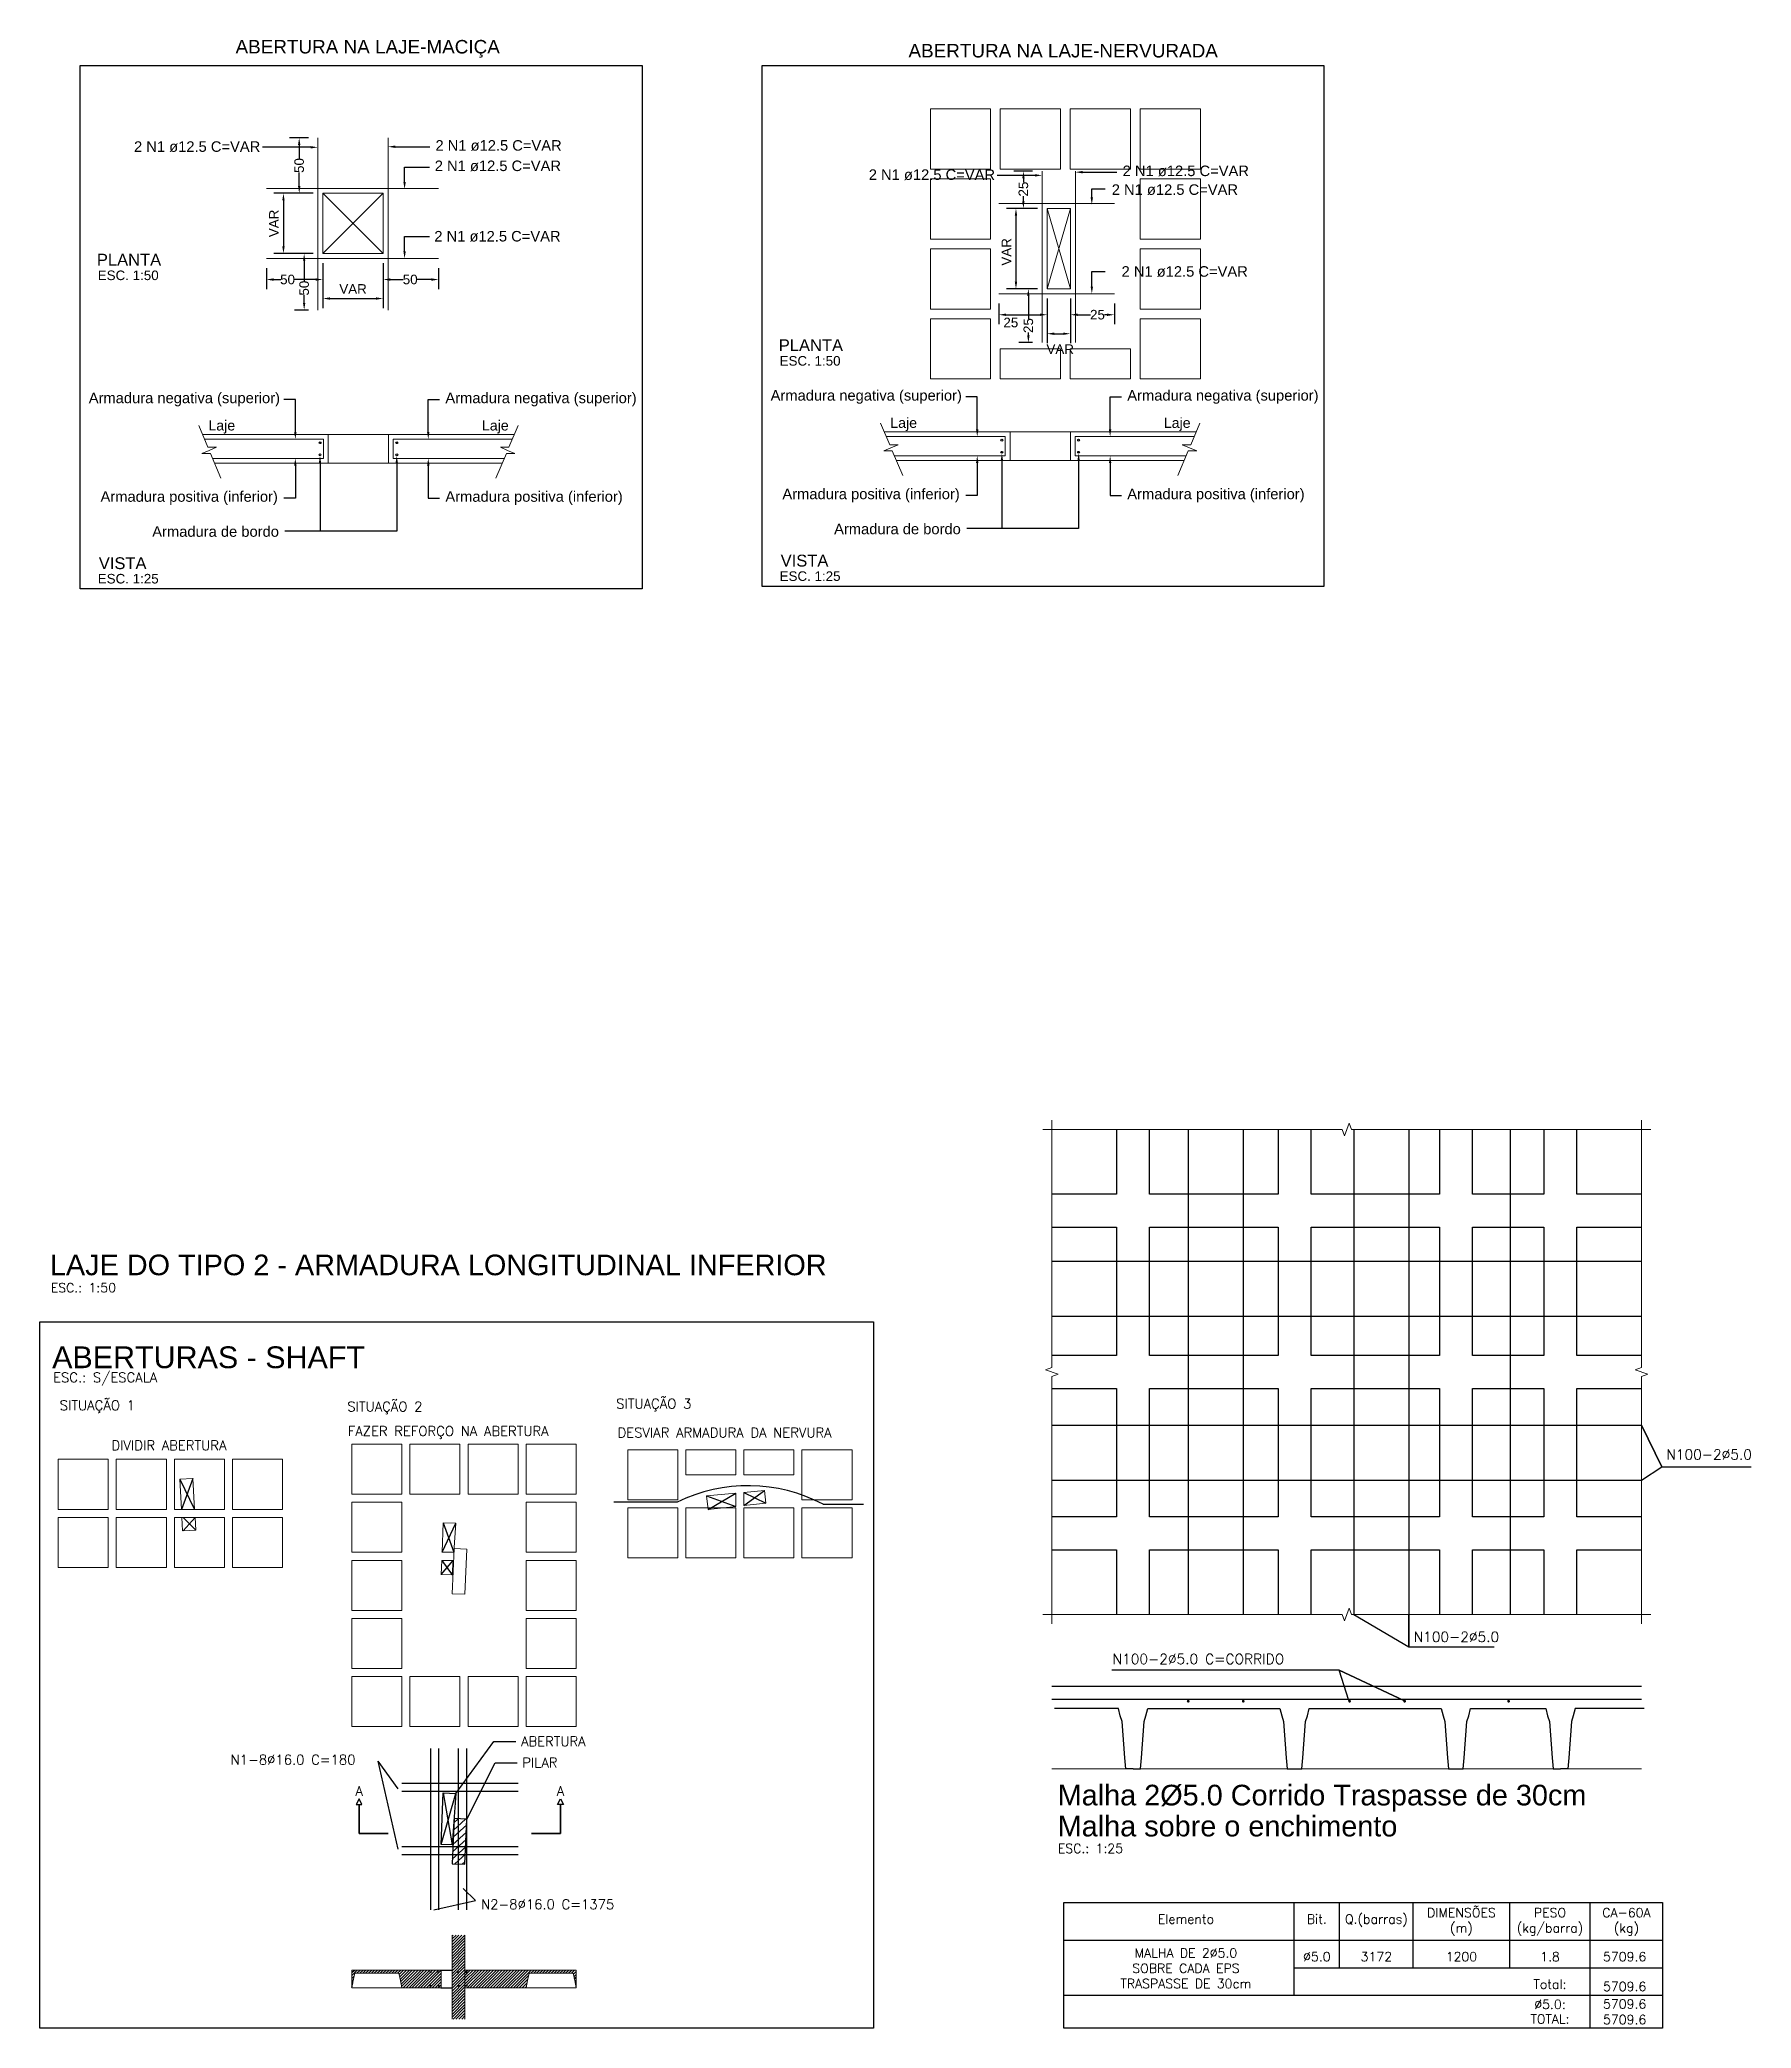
# Model space of a CAD drawing. Header units: millimetres. Extents: x 177 to 332, y -104 to 116.
# Drawn here: x 294.21 to 331.54, y 69.95 to 113.31 of the extents above; entities that cross this region are included whole.
import ezdxf
from ezdxf.enums import TextEntityAlignment as Align

# ---------------------------------------------------------------- set-up
doc = ezdxf.new("R2010")
doc.units = ezdxf.units.MM
doc.linetypes.add('DASHED2', pattern=[9.525, 6.35, -3.175])
for name, color, linetype in [('A-AUX-FC', 8, 'Continuous'), ('A-AUX-FT', 6, 'Continuous'), ('A-LN-FT', 2, 'Continuous'), ('A-PRO-01', 8, 'DASHED2'), ('A-TXT-FC', 4, 'Continuous'), ('A-TXT-FT', 3, 'Continuous'), ('A-TXT-TI', 7, 'Continuous'), ('Cotas', 9, 'Continuous'), ('eps', 8, 'Continuous'), ('HACHURA', 8, 'Continuous'), ('TABFER', 3, 'Continuous'), ('TABFER_QUADRO', 1, 'Continuous')]:
    doc.layers.add(name, color=color, linetype=linetype)
for name, color, linetype, lineweight in [('ARR_LONG_INF', 6, 'Continuous', 15), ('Descrição da armadura', 3, 'Continuous', 5), ('DT-Barras na forma', 2, 'Continuous', 30), ('DT-Forma', 4, 'Continuous', 5), ('DT-Indicações', 2, 'Continuous', 30), ('FO-Elementos em vista', 7, 'Continuous', 9), ('FO-Indicações', 7, 'Continuous', 9), ('LJ_NERV_RETI', 8, 'Continuous', 9), ('OT_SEC_LAJE', 2, 'Continuous', 20), ('PILAR_BETAO', 8, 'Continuous', 0), ('PILAR_EIXOS', 1, 'Continuous', 0), ('Textos', 3, 'Continuous', 9)]:
    doc.layers.add(name, color=color, linetype=linetype, lineweight=lineweight)
doc.styles.add('Arial', font='arial.ttf', dxfattribs={"height": 15})
doc.styles.add('TXT-TB-125', font='romans.shx', dxfattribs={"height": 5})
doc.styles.add('TXT-TB-150', font='romans.shx', dxfattribs={"height": 10})
doc.styles.add('TXT-TB-175', font='romans.shx', dxfattribs={"height": 15})
doc.styles.add('TXT-TI-125', font='arial.ttf', dxfattribs={"height": 11.25})
doc.styles.add('TXT-TI-150', font='arial.ttf', dxfattribs={"height": 22.5})
doc.styles.add('TXT-TI-175', font='arial.ttf', dxfattribs={"height": 33.75})
pattern_1 = [(45, (-767.575288, 443.38043), (-0.0316105015, 0.0316105015), [])]

msp = doc.modelspace()

# ---------------------------------------------------------------- texts
at = {"layer": 'A-TXT-FC'}
for s, height, style, p in [('ESC.: 1:50', 0.2, 'TXT-TB-150', (294.45081, 85.99975)), ('ESC.: S/ESCALA', 0.2112, 'TXT-TB-175', (294.50107, 84.03786)), ('ESC.: 1:25', 0.200004, 'TXT-TB-125', (316.41404, 73.77318))]:
    msp.add_text(s, height=height, dxfattribs=dict(at, style=style)).set_placement(p)
at = {"layer": 'A-TXT-FT', "char_height": 0.2112, "attachment_point": 1, "style": 'TXT-TB-175'}
for s, width, insert in [('SITUAÇÃO 1', 3.0915851, (294.64639, 83.64111)), ('SITUAÇÃO 3', 3.0915851, (306.78256, 83.67644)), ('SITUAÇÃO 2', 3.0915851, (300.91774, 83.61471)), ('FAZER REFORÇO NA ABERTURA', 5.8439345, (300.92864, 83.07918)), ('DESVIAR ARMADURA DA NERVURA', 5.8430412, (306.81176, 83.04761)), ('DIVIDIR ABERTURA', 3.0915851, (295.77467, 82.76818)), ('N1-8Ø16.0 C=180', 3.0915851, (298.37247, 75.91382)), ('ABERTURA', 3.0915851, (304.70491, 76.31461)), ('PILAR', 3.0915851, (304.73218, 75.85143))]:
    msp.add_mtext_dynamic_manual_height_columns(s, width=width, gutter_width=1.056, heights=[0], dxfattribs=dict(at, insert=insert))
at = {"layer": 'A-TXT-FT', "char_height": 0.2112, "style": 'TXT-TB-175'}
for s, insert, width, attachment_point in [('A', (301.17334, 75.12519), 0.1497791, 5), ('A', (305.56859, 75.12519), 0.1497791, 5), ('N2-8Ø16.0 C=1375', (303.83437, 72.75973), 3.0915851, 1)]:
    msp.add_mtext(s, dxfattribs=dict(at, insert=insert, width=width, attachment_point=attachment_point))
at = {"layer": 'A-TXT-TI'}
for s, height, style, p in [('LAJE DO TIPO 2 - ARMADURA LONGITUDINAL INFERIOR', 0.45, 'TXT-TI-150', (294.43202, 86.37253)), ('ABERTURAS - SHAFT', 0.4752, 'TXT-TI-175', (294.48122, 84.34552)), ('Malha 2%%C5.0 Corrido Traspasse de 30cm', 0.450009, 'TXT-TI-125', (316.41102, 74.81113)), ('Malha sobre o enchimento', 0.450009, 'TXT-TI-125', (316.41102, 74.13493))]:
    msp.add_text(s, height=height, dxfattribs=dict(at, style=style)).set_placement(p)
at = {"layer": 'Cotas', "style": 'Arial'}
for s, p in [('50', (299.97156, 110.40989)), ('25', (315.76581, 109.89588)), ('VAR', (299.42121, 109.00993)), ('VAR', (315.39654, 108.38864)), ('50', (300.07974, 107.73546)), ('25', (315.87399, 106.91957))]:
    msp.add_text(s, height=0.208703, rotation=90, dxfattribs=at).set_placement(p)
for s, p in [('50', (299.45283, 107.98282)), ('VAR', (300.7437, 107.77601)), ('50', (302.12726, 107.98282)), ('25', (315.22682, 107.04481)), ('25', (317.11602, 107.21498)), ('VAR', (316.16583, 106.46269))]:
    msp.add_text(s, height=0.208703, dxfattribs=at).set_placement(p)
at = {"layer": 'Descrição da armadura', "char_height": 0.2295737, "width": 5.2584966, "attachment_point": 8, "line_spacing_factor": 0.9, "style": 'Arial'}
for insert in [(297.64321, 110.86411), (304.21697, 110.8893), (319.20509, 110.33443), (313.66752, 110.25202)]:
    msp.add_mtext('2 N1 ø12.5 C=VAR', dxfattribs=dict(at, insert=insert))
at = {"layer": 'Descrição da armadura', "char_height": 0.2295737, "width": 5.2584966, "attachment_point": 8, "rotation": 0.000842, "line_spacing_factor": 0.9, "style": 'Arial'}
for insert in [(304.20218, 110.44442), (318.96697, 109.92578), (304.19261, 108.9087), (319.18073, 108.14086)]:
    msp.add_mtext('2 N1 ø12.5 C=VAR', dxfattribs=dict(at, insert=insert))
at = {"layer": 'PILAR_EIXOS', "color": 3, "style": 'TXT-TB-125'}
for s, p in [('N100-2%%C5.0', (329.68422, 82.28792)), ('N100-2%%C5.0', (324.1728, 78.31117)), ('N100-2%%C5.0 C=CORRIDO', (317.6079, 77.82825))]:
    msp.add_text(s, height=0.22, dxfattribs=at).set_placement(p, align=Align.BOTTOM_LEFT)
at = {"layer": 'TABFER', "style": 'TXT-TB-125'}
for p in [(328.30413, 71.41195), (328.30413, 70.76195), (328.30413, 70.38056), (328.30413, 70.04195)]:
    msp.add_text('5709.6', height=0.2, dxfattribs=at).set_placement(p)
at = {"layer": 'TABFER', "char_height": 0.2, "attachment_point": 2, "style": 'TXT-TB-125'}
for s, insert, width in [('Elemento', (319.20736, 72.43195), 1.6984407), ('Bit.', (322.06284, 72.43195), 0.5835626), ('Q.(barras)', (323.36127, 72.43195), 1.375916), ('DIMENSÕES  \\P(m)', (325.21572, 72.57195), 1.6984407), ('PESO\\P(kg/barra)', (327.14748, 72.57195), 1.6984407), ('CA-60A\\P(kg)', (328.81439, 72.57195), 1.6984407), ('MALHA DE 2%%C5.0 \\PSOBRE CADA EPS\\PTRASPASSE DE 30cm ', (319.20736, 71.6924), 3.9108011), ('%%C5.0', (322.06284, 71.61195), 0.7403331), ('3172', (323.36127, 71.61195), 1.2410531), ('1200', (325.21572, 71.61195), 1.6984407), ('1.8', (327.14748, 71.61195), 0.8165586), ('Total:', (327.14748, 71.01195), 0.8165586), ('TOTAL:', (327.14748, 70.25195), 0.8165586), ('%%C5.0:', (327.14748, 70.57195), 0.8165586)]:
    msp.add_mtext(s, dxfattribs=dict(at, insert=insert, width=width))
at = {"layer": 'Textos', "style": 'Arial'}
for s, insert, char_height, width, attachment_point, line_spacing_factor in [('ABERTURA NA LAJE-MACIÇA', (298.48051, 112.92426), 0.2946891, 8.054985, 7, 0.798), ('ABERTURA NA LAJE-NERVURADA', (313.15623, 112.92426), 0.2946891, 8.054985, 7, 0.798), ('PLANTA ', (295.45691, 108.38902), 0.257853, 3.0034367, 7, 0.798), ('ESC. 1:50', (295.47532, 108.07019), 0.208703, 2.6577859, 7, 0.798), ('PLANTA ', (310.328, 106.52411), 0.257853, 3.0034367, 7, 0.798), ('ESC. 1:50', (310.34642, 106.20529), 0.208703, 2.6577859, 7, 0.798), ('Armadura negativa (superior)', (295.27918, 105.46935), 0.2295737, 7.7751533, 4, 0.9), ('Armadura negativa (superior)', (303.05723, 105.46935), 0.2295737, 7.7751533, 4, 0.9), ('Armadura negativa (superior)', (310.15028, 105.52544), 0.2295737, 7.7751533, 4, 0.9), ('Armadura negativa (superior)', (317.92833, 105.52544), 0.2295737, 7.7751533, 4, 0.9), ('Laje', (297.88862, 104.72745), 0.221017, 1.1670766, 7, 0.798), ('Laje', (303.85402, 104.72745), 0.221017, 1.1670766, 7, 0.798), ('Laje', (312.75971, 104.78354), 0.221017, 1.1670766, 7, 0.798), ('Laje', (318.72512, 104.78354), 0.221017, 1.1670766, 7, 0.798), ('Armadura positiva (inferior)', (295.53602, 103.31963), 0.2295737, 7.7751533, 4, 0.9), ('Armadura positiva (inferior)', (303.05723, 103.31963), 0.2295737, 7.7751533, 4, 0.9), ('Armadura positiva (inferior)', (310.40712, 103.37573), 0.2295737, 7.7751533, 4, 0.9), ('Armadura positiva (inferior)', (317.92833, 103.37573), 0.2295737, 7.7751533, 4, 0.9), ('Armadura de bordo', (311.53476, 102.64496), 0.2295737, 5.5669067, 4, 0.9), ('Armadura de bordo', (296.66367, 102.58886), 0.2295737, 5.5669067, 4, 0.9), ('VISTA', (295.49792, 101.76738), 0.257853, 2.0824771, 7, 0.798), ('VISTA', (310.36902, 101.82348), 0.257853, 2.0824771, 7, 0.798), ('ESC. 1:25', (295.47532, 101.45441), 0.208703, 2.6577859, 7, 0.798), ('ESC. 1:25', (310.34642, 101.51051), 0.208703, 2.6577859, 7, 0.798)]:
    msp.add_mtext(s, dxfattribs=dict(at, insert=insert, char_height=char_height, width=width, attachment_point=attachment_point, line_spacing_factor=line_spacing_factor))

# ---------------------------------------------------------------- hatches: boundary and pattern name
h = msp.add_hatch(color=256)
h.dxf.hatch_style = 1
h.paths.add_polyline_path([(302.74303, 71.17378, 1), (302.7205, 71.17378, 1)])
h = msp.add_hatch(color=256)
h.dxf.hatch_style = 1
h.paths.add_polyline_path([(302.91903, 71.17378, 1), (302.8965, 71.17378, 1)])
h = msp.add_hatch(color=256)
h.dxf.hatch_style = 1
h.paths.add_polyline_path([(303.35045, 71.17378, 1), (303.32792, 71.17378, 1)])
h = msp.add_hatch(color=256)
h.dxf.hatch_style = 1
h.paths.add_polyline_path([(303.52645, 71.17378, 1), (303.50392, 71.17378, 1)])
h = msp.add_hatch(color=256)
h.dxf.hatch_style = 1
h.paths.add_polyline_path([(302.74303, 70.8795, 1), (302.7205, 70.8795, 1)])
h = msp.add_hatch(color=256)
h.dxf.hatch_style = 1
h.paths.add_polyline_path([(302.91903, 70.8795, 1), (302.8965, 70.8795, 1)])
h = msp.add_hatch(color=256)
h.dxf.hatch_style = 1
h.paths.add_polyline_path([(303.35045, 70.8795, 1), (303.32792, 70.8795, 1)])
h = msp.add_hatch(color=256)
h.dxf.hatch_style = 1
h.paths.add_polyline_path([(303.52645, 70.8795, 1), (303.50392, 70.8795, 1)])
at = {"layer": 'HACHURA'}
h = msp.add_hatch(dxfattribs=at)
h.set_pattern_fill('ANSI31', color=256, scale=0.01408)
h.set_pattern_definition(pattern_1)
h.paths.add_polyline_path([(303.48465, 71.98406), (303.20331, 71.98406), (303.20331, 70.14924), (303.48465, 70.14924)])
h = msp.add_hatch(dxfattribs=at)
h.set_pattern_fill('ANSI31', color=256, scale=0.01408)
h.set_pattern_definition(pattern_1)
h.paths.add_polyline_path([(302.96321, 70.83304), (302.96321, 71.14984), (302.96321, 71.22024), (301.01619, 71.22024), (301.01619, 70.83304), (301.04787, 70.99144), (301.07955, 71.14984), (302.04403, 71.14984), (302.07571, 70.99144), (302.10739, 70.83304)])
h.paths.add_polyline_path([(305.90899, 71.22024), (303.48465, 71.22024), (303.48465, 70.83304), (303.55059, 70.83304), (304.64179, 70.83304), (304.81779, 70.83304), (304.84947, 70.99144), (304.88115, 71.14984), (305.84563, 71.14984), (305.87731, 70.99144), (305.90899, 70.83304)])

# ---------------------------------------------------------------- linework, layer by layer
msp.add_lwpolyline([(294.2107, 85.35568), (312.39482, 85.35568), (312.39482, 69.95195), (294.2107, 69.95195)], close=True)
for centre in [(302.73177, 71.17378), (302.90777, 71.17378), (303.33919, 71.17378), (303.51519, 71.17378), (302.73177, 70.8795), (302.90777, 70.8795), (303.33919, 70.8795), (303.51519, 70.8795)]:
    msp.add_circle(centre, 0.01126)
at = {"layer": 'A-AUX-FC'}
for p, q in [((302.96321, 73.96007), (303.28826, 75.07363)), ((303.01118, 75.08504), (303.20502, 73.94976)), ((303.22151, 73.95585), (303.51513, 74.2249)), ((303.22846, 74.115), (303.52208, 74.38405)), ((303.23541, 74.27415), (303.49585, 74.5128)), ((303.24236, 74.43329), (303.33671, 74.51975)), ((303.20762, 73.63756), (303.50123, 73.90661)), ((303.21456, 73.79671), (303.50818, 74.06576)), ((303.26393, 73.53639), (303.49428, 73.74747)), ((303.42307, 73.52944), (303.48733, 73.58832)), ((302.96321, 71.22024), (303.20331, 71.22024)), ((302.96321, 70.83304), (303.20331, 70.83304))]:
    msp.add_line(p, q, dxfattribs=at)
for points in [[(329.14567, 81.90144), (329.58326, 82.19312), (329.14567, 83.10146), (329.58326, 82.19312), (331.53618, 82.19312)], [(322.86757, 78.97257), (324.07184, 78.27151), (324.06759, 78.97257), (324.07184, 78.27151), (325.92981, 78.27151)], [(322.76181, 77.09813), (322.54754, 77.76353), (323.96183, 77.09813), (322.54754, 77.76353), (317.59105, 77.76353)]]:
    msp.add_lwpolyline(points, dxfattribs=at)
for points in [[(303.01118, 75.08504), (303.28826, 75.07363), (303.20502, 73.94976), (302.96321, 73.96007)], [(303.20331, 73.53903), (303.48465, 73.52675), (303.52764, 74.51141), (303.24631, 74.52369), (303.20331, 73.53903)], [(303.20331, 73.53903), (303.48465, 73.52675), (303.52764, 74.51141), (303.24631, 74.52369), (303.20331, 73.53903)]]:
    msp.add_lwpolyline(points, close=True, dxfattribs=at)
at = {"layer": 'A-AUX-FT', "linetype": 'Continuous'}
for p, q in [((308.11071, 81.42126), (306.72859, 81.42126)), ((311.29616, 81.37714), (312.17868, 81.37714))]:
    msp.add_line(p, q, dxfattribs=at)
at = {"layer": 'A-AUX-FT'}
for p, q in [((302.73177, 76.05222), (302.73177, 72.53222)), ((302.90777, 76.05222), (302.90777, 72.53222)), ((303.33919, 76.05222), (303.33919, 72.53222)), ((303.51519, 76.05222), (303.51519, 72.53222)), ((302.10739, 75.29914), (304.64179, 75.29914)), ((302.10739, 75.12314), (304.64179, 75.12314)), ((302.10739, 73.91816), (304.64179, 73.91816)), ((302.10739, 73.74216), (304.64179, 73.74216))]:
    msp.add_line(p, q, dxfattribs=at)
for points in [[(319.25674, 89.55278), (319.25674, 78.97257)], [(320.45676, 89.55278), (320.45676, 78.97257)], [(322.86757, 89.55278), (322.86757, 78.97257)], [(324.06759, 89.55278), (324.06759, 78.97257)], [(326.27702, 89.55278), (326.27702, 78.97257)], [(316.28541, 86.67762), (329.14567, 86.67762)], [(316.28541, 85.4776), (329.14567, 85.4776)], [(316.28541, 83.10146), (329.14567, 83.10146)], [(316.28541, 81.90144), (329.14567, 81.90144)], [(301.80694, 74.19591), (301.17334, 74.19591), (301.17334, 74.82951), (301.2367, 74.82951), (301.17334, 74.95623), (301.10998, 74.82951), (301.17334, 74.82951), (301.17334, 74.19591), (301.80694, 74.19591)], [(304.93499, 74.19591), (305.56859, 74.19591), (305.56859, 74.82951), (305.50523, 74.82951), (305.56859, 74.95623), (305.63195, 74.82951), (305.56859, 74.82951), (305.56859, 74.19591), (304.93499, 74.19591)]]:
    msp.add_lwpolyline(points, dxfattribs=at)
at = {"layer": 'A-AUX-FT', "linetype": 'Continuous'}
msp.add_arc((309.66024, 78.27999), 3.50266, 62.156961, 116.25624, dxfattribs=at)
at = {"layer": 'A-LN-FT'}
msp.add_line((329.14567, 77.11973), (316.28541, 77.11973), dxfattribs=at)
at = {"layer": 'A-LN-FT', "const_width": 0.03}
for points in [[(319.27174, 77.08313, 1), (319.24173, 77.08313, 1)], [(320.47176, 77.08313, 1), (320.44176, 77.08313, 1)], [(322.79181, 77.08313, 1), (322.76181, 77.08313, 1)], [(323.99183, 77.08313, 1), (323.96183, 77.08313, 1)], [(326.25978, 77.08313, 1), (326.22978, 77.08313, 1)]]:
    msp.add_lwpolyline(points, format="xyb", close=True, dxfattribs=at)
at = {"layer": 'A-PRO-01'}
for p, q in [((297.26513, 81.92288), (297.58736, 81.26731)), ((297.55059, 81.93852), (297.30105, 81.26731)), ((308.75133, 81.56366), (309.39077, 81.33059)), ((308.78518, 81.26251), (309.39077, 81.62047)), ((309.56677, 81.35037), (310.0139, 81.67582)), ((309.56677, 81.6361), (310.04445, 81.40407)), ((297.597, 81.09131), (297.33769, 80.79877)), ((297.33769, 81.09131), (297.6122, 80.81381)), ((302.98375, 80.33074), (303.28826, 80.96257)), ((303.01118, 80.97398), (303.24147, 80.33074)), ((302.96321, 79.84901), (303.22843, 80.15474)), ((302.97625, 80.15474), (303.20502, 79.8387))]:
    msp.add_line(p, q, dxfattribs=at)
at = {"layer": 'A-TXT-FC'}
msp.add_line((316.28541, 77.41116), (329.14567, 77.41116), dxfattribs=at)
for points in [[(318.05545, 75.61113), (317.89544, 75.61113), (317.87544, 75.85113), (317.81544, 76.64291), (317.77544, 76.76291), (317.73544, 76.92291), (316.34036, 76.92291)], [(318.05545, 75.61113), (318.21545, 75.61113), (318.23545, 75.85113), (318.29545, 76.64291), (318.33545, 76.76291), (318.37545, 76.92291), (321.25551, 76.92291), (321.29551, 76.76291), (321.33551, 76.64291), (321.39551, 75.85113), (321.41551, 75.61113), (321.73552, 75.61113), (321.75552, 75.85113), (321.81552, 76.64291), (321.85552, 76.76291), (321.89552, 76.92291), (324.77558, 76.92291), (324.81558, 76.76291), (324.85558, 76.64291), (324.91558, 75.85113), (324.93559, 75.61113), (325.25559, 75.61113), (325.27559, 75.85113), (325.33559, 76.64291), (325.37559, 76.76291), (325.41559, 76.92291), (327.05563, 76.92291), (327.09563, 76.76291), (327.13563, 76.64291), (327.19563, 75.85113), (327.21563, 75.61113), (327.37563, 75.61113)], [(329.20062, 76.92291), (327.69564, 76.92291), (327.65564, 76.76291), (327.61564, 76.64291), (327.55564, 75.85113), (327.53564, 75.61113), (327.37563, 75.61113)]]:
    msp.add_lwpolyline(points, dxfattribs=at)
at = {"layer": 'A-TXT-FT'}
for p, q in [((303.28793, 75.0691), (304.11208, 76.20137)), ((304.11208, 76.20137), (304.59375, 76.20137)), ((302.02866, 73.85863), (301.5873, 75.77707)), ((302.02866, 75.1732), (301.5873, 75.77707)), ((303.52764, 74.51141), (304.13935, 75.73818)), ((304.13935, 75.73818), (304.62102, 75.73818)), ((303.44532, 73.00182), (303.71236, 72.73509)), ((302.80406, 72.53293), (303.71236, 72.73509))]:
    msp.add_line(p, q, dxfattribs=at)
at = {"layer": 'ARR_LONG_INF'}
for p, q in [((300.27664, 107.4197), (300.27664, 111.17636)), ((301.80782, 111.17636), (301.80782, 107.4197)), ((316.07089, 106.70981), (316.07089, 110.44653)), ((316.79594, 110.44653), (316.79594, 106.70981)), ((299.15346, 110.07405), (302.91012, 110.07405)), ((315.1288, 109.74236), (317.64621, 109.74236)), ((299.15346, 108.54287), (302.91012, 108.54287)), ((315.1288, 107.77503), (317.64621, 107.77503)), ((300.39749, 104.60319), (297.80191, 104.60319)), ((300.39749, 104.18578), (300.39749, 104.60319)), ((301.92102, 104.18578), (301.92102, 104.60319)), ((301.92102, 104.60319), (304.5166, 104.60319)), ((315.26858, 104.65929), (312.67301, 104.65929)), ((315.26858, 104.24188), (315.26858, 104.65929)), ((316.79212, 104.24188), (316.79212, 104.65929)), ((316.79212, 104.65929), (319.38769, 104.65929)), ((297.97757, 104.18578), (300.39749, 104.18578)), ((304.34094, 104.18578), (301.92102, 104.18578)), ((312.84867, 104.24188), (315.26858, 104.24188)), ((319.21203, 104.24188), (316.79212, 104.24188))]:
    msp.add_line(p, q, dxfattribs=at)
at = {"layer": 'Cotas', "linetype": 'Continuous'}
for p, q in [((300.06794, 111.17636), (299.66029, 111.17636)), ((299.86899, 111.01983), (299.86899, 110.72024)), ((299.86899, 110.1224), (299.86899, 110.42199)), ((315.86219, 110.44653), (315.45454, 110.44653)), ((315.66324, 110.29), (315.66324, 110.20851)), ((300.17611, 109.96588), (299.31686, 109.96588)), ((299.52556, 109.80935), (299.52556, 108.80757)), ((300.17611, 109.96588), (299.66029, 109.96588)), ((315.66324, 109.79071), (315.66324, 109.90442)), ((315.97036, 109.63418), (315.29219, 109.63418)), ((315.97036, 109.63418), (315.45454, 109.63418)), ((315.50089, 109.47766), (315.50089, 108.03973)), ((300.17611, 108.65105), (299.31686, 108.65105)), ((300.17611, 108.65105), (299.76846, 108.65105)), ((299.97717, 108.49452), (299.97717, 108.04581)), ((300.38482, 108.44234), (300.38482, 107.46295)), ((301.69964, 108.44234), (301.69964, 107.87669)), ((301.69965, 108.44234), (301.69965, 107.46295)), ((299.15346, 108.33417), (299.15346, 107.87669)), ((299.30999, 108.08539), (299.46493, 108.08539)), ((300.22829, 108.08539), (299.76318, 108.08539)), ((300.38482, 108.33417), (300.38482, 107.87669)), ((301.85617, 108.08539), (302.13936, 108.08539)), ((302.7536, 108.08539), (302.43761, 108.08539)), ((302.91012, 108.33417), (302.91012, 107.87669)), ((299.97717, 107.57622), (299.97717, 107.74756)), ((300.54134, 107.67166), (301.54312, 107.67166)), ((315.1288, 107.56633), (315.1288, 107.10885)), ((315.97036, 107.8832), (315.29219, 107.8832)), ((315.97036, 107.8832), (315.56271, 107.8832)), ((315.77142, 107.72668), (315.77142, 107.2322)), ((316.17907, 107.6745), (316.17907, 106.69511)), ((316.17907, 107.56633), (316.17907, 107.10885)), ((316.68776, 107.6745), (316.68776, 107.10885)), ((316.68777, 107.6745), (316.68777, 106.69511)), ((317.64621, 107.56633), (317.64621, 107.10885)), ((300.06794, 107.4197), (299.76846, 107.4197)), ((315.28532, 107.31755), (316.02254, 107.31755)), ((316.84429, 107.31755), (317.12456, 107.31755)), ((317.48968, 107.31755), (317.42865, 107.31755)), ((315.86219, 106.70981), (315.56271, 106.70981)), ((315.77142, 106.86633), (315.77142, 106.92811)), ((316.3356, 106.90381), (316.53124, 106.90381))]:
    msp.add_line(p, q, dxfattribs=at)
at = {"layer": 'Cotas'}
for p, q in [((300.12011, 110.96908), (299.068, 110.96908)), ((301.96435, 110.98178), (302.71524, 110.98178)), ((302.16696, 110.20971), (302.16696, 110.53625)), ((302.16696, 110.53625), (302.71104, 110.53625)), ((315.91436, 110.35699), (315.09231, 110.35699)), ((316.95247, 110.42691), (317.70335, 110.42691)), ((317.15508, 109.87801), (317.15508, 110.06339)), ((317.15508, 110.06339), (317.44713, 110.06339)), ((302.16696, 108.6994), (302.16696, 109.02594)), ((302.16696, 109.02594), (302.71104, 109.02594)), ((317.15508, 107.93156), (317.15508, 108.2581)), ((317.15508, 108.2581), (317.44713, 108.2581))]:
    msp.add_line(p, q, dxfattribs=at)
for points in [[(299.78475, 104.75972), (299.78475, 105.46935), (299.53608, 105.46935)], [(302.68335, 104.75972), (302.68335, 105.46935), (302.93201, 105.46935)], [(314.65584, 104.81582), (314.65584, 105.52544), (314.40718, 105.52544)], [(317.55444, 104.81582), (317.55444, 105.52544), (317.80311, 105.52544)], [(301.99615, 104.08212), (301.99615, 102.59884), (299.55734, 102.59884)], [(300.32235, 104.08212), (300.32235, 102.59884), (299.55734, 102.59884)], [(314.65584, 104.08535), (314.65584, 103.37573), (314.40718, 103.37573)], [(316.86725, 104.13821), (316.86725, 102.65494), (314.42844, 102.65494)], [(315.19345, 104.13821), (315.19345, 102.65494), (314.42844, 102.65494)], [(317.55444, 104.08535), (317.55444, 103.37573), (317.80311, 103.37573)], [(299.78475, 104.02926), (299.78475, 103.31963), (299.53608, 103.31963)], [(302.68335, 104.02926), (302.68335, 103.31963), (302.93201, 103.31963)]]:
    msp.add_lwpolyline(points, dxfattribs=at)
at = {"layer": 'Cotas', "linetype": 'Continuous'}
for points in [[(299.8429, 111.01983), (299.89508, 111.01983), (299.86899, 111.17636)], [(315.63715, 110.29), (315.68933, 110.29), (315.66324, 110.44653)], [(299.49947, 109.80935), (299.55165, 109.80935), (299.52556, 109.96588)], [(299.8429, 110.1224), (299.89508, 110.1224), (299.86899, 109.96588)], [(315.63715, 109.79071), (315.68933, 109.79071), (315.66324, 109.63418)], [(315.4748, 109.47766), (315.52698, 109.47766), (315.50089, 109.63418)], [(299.49947, 108.80757), (299.55165, 108.80757), (299.52556, 108.65105)], [(299.95108, 108.49452), (300.00325, 108.49452), (299.97717, 108.65105)], [(299.30999, 108.11148), (299.30999, 108.05931), (299.15346, 108.08539)], [(300.22829, 108.11148), (300.22829, 108.05931), (300.38482, 108.08539)], [(301.85617, 108.11148), (301.85617, 108.05931), (301.69964, 108.08539)], [(302.7536, 108.11148), (302.7536, 108.05931), (302.91012, 108.08539)], [(315.4748, 108.03973), (315.52698, 108.03973), (315.50089, 107.8832)], [(299.95108, 107.57622), (300.00325, 107.57622), (299.97717, 107.4197)], [(300.54134, 107.69774), (300.54134, 107.64557), (300.38482, 107.67166)], [(301.54312, 107.69774), (301.54312, 107.64557), (301.69965, 107.67166)], [(315.74533, 107.72668), (315.7975, 107.72668), (315.77142, 107.8832)], [(315.28532, 107.34364), (315.28532, 107.29147), (315.1288, 107.31755)], [(316.02254, 107.34364), (316.02254, 107.29147), (316.17907, 107.31755)], [(316.84429, 107.34364), (316.84429, 107.29147), (316.68776, 107.31755)], [(317.48968, 107.34364), (317.48968, 107.29147), (317.64621, 107.31755)], [(315.74533, 106.86633), (315.7975, 106.86633), (315.77142, 106.70981)], [(316.3356, 106.9299), (316.3356, 106.87773), (316.17907, 106.90381)], [(316.53124, 106.9299), (316.53124, 106.87773), (316.68777, 106.90381)]]:
    msp.add_solid(points, dxfattribs=at)
at = {"layer": 'Cotas'}
for points in [[(301.96435, 110.95569), (301.80782, 110.98178), (301.96435, 111.00787)], [(300.12011, 110.99517), (300.27664, 110.96908), (300.12011, 110.94299)], [(302.19305, 110.20971), (302.16696, 110.05318), (302.14087, 110.20971)], [(315.91436, 110.38308), (316.07089, 110.35699), (315.91436, 110.3309)], [(316.95247, 110.40082), (316.79594, 110.42691), (316.95247, 110.453)], [(317.18116, 109.87801), (317.15508, 109.72149), (317.12899, 109.87801)], [(302.19305, 108.6994), (302.16696, 108.54287), (302.14087, 108.6994)], [(317.18116, 107.93156), (317.15508, 107.77503), (317.12899, 107.93156)], [(299.81083, 104.75972), (299.78475, 104.60319), (299.75866, 104.75972)], [(302.70944, 104.75972), (302.68335, 104.60319), (302.65726, 104.75972)], [(314.68193, 104.81582), (314.65584, 104.65929), (314.62975, 104.81582)], [(317.58053, 104.81582), (317.55444, 104.65929), (317.52836, 104.81582)], [(299.75866, 104.02926), (299.78475, 104.18578), (299.81083, 104.02926)], [(300.29627, 104.08212), (300.32235, 104.23864), (300.34844, 104.08212)], [(301.97007, 104.08212), (301.99615, 104.23864), (302.02224, 104.08212)], [(302.65726, 104.02926), (302.68335, 104.18578), (302.70944, 104.02926)], [(314.62975, 104.08535), (314.65584, 104.24188), (314.68193, 104.08535)], [(315.16736, 104.13821), (315.19345, 104.29474), (315.21954, 104.13821)], [(316.84116, 104.13821), (316.86725, 104.29474), (316.89334, 104.13821)], [(317.52836, 104.08535), (317.55444, 104.24188), (317.58053, 104.08535)]]:
    msp.add_solid(points, dxfattribs=at)
at = {"layer": 'DT-Barras na forma'}
for centre in [(300.32288, 104.52701), (301.99563, 104.52701), (315.19397, 104.58311), (316.86673, 104.58311), (300.32235, 104.26144), (301.99615, 104.26144), (315.19345, 104.31754), (316.86725, 104.31754)]:
    msp.add_circle(centre, 0.02038, dxfattribs=at)
at = {"layer": 'DT-Forma', "linetype": 'Continuous'}
for p, q in [((312.54761, 104.95669), (312.74692, 104.48398)), ((319.51309, 104.95669), (319.31377, 104.48398)), ((297.67652, 104.90059), (297.87583, 104.42788)), ((297.75791, 104.70754), (300.50184, 104.70754)), ((300.50184, 104.70754), (300.50184, 104.08143)), ((301.81667, 104.70754), (301.81667, 104.08143)), ((304.5606, 104.70754), (301.81667, 104.70754)), ((304.64199, 104.90059), (304.44268, 104.42788)), ((312.62901, 104.76364), (315.37293, 104.76364)), ((315.37293, 104.76364), (315.37293, 104.13753)), ((316.68776, 104.76364), (316.68776, 104.13753)), ((319.43169, 104.76364), (316.68776, 104.76364)), ((297.904, 104.36057), (297.74695, 104.29483)), ((297.74695, 104.29483), (297.93113, 104.29483)), ((298.06157, 104.42788), (297.87583, 104.42788)), ((298.06157, 104.42788), (297.904, 104.36057)), ((297.93113, 104.29483), (298.15914, 103.75638)), ((300.50184, 104.08143), (298.0214, 104.08143)), ((301.81667, 104.08143), (304.29711, 104.08143)), ((304.38737, 104.29483), (304.15936, 103.75638)), ((304.25693, 104.42788), (304.4145, 104.36057)), ((304.25693, 104.42788), (304.44268, 104.42788)), ((304.57155, 104.29483), (304.38737, 104.29483)), ((304.4145, 104.36057), (304.57155, 104.29483)), ((312.7751, 104.41667), (312.61805, 104.35093)), ((312.61805, 104.35093), (312.80223, 104.35093)), ((312.93267, 104.48398), (312.74692, 104.48398)), ((312.93267, 104.48398), (312.7751, 104.41667)), ((312.80223, 104.35093), (313.03024, 103.81247)), ((315.37293, 104.13753), (312.89249, 104.13753)), ((316.68776, 104.13753), (319.1682, 104.13753)), ((319.25847, 104.35093), (319.03046, 103.81247)), ((319.12803, 104.48398), (319.2856, 104.41667)), ((319.12803, 104.48398), (319.31377, 104.48398)), ((319.44265, 104.35093), (319.25847, 104.35093)), ((319.2856, 104.41667), (319.44265, 104.35093))]:
    msp.add_line(p, q, dxfattribs=at)
for points in [[(300.38481, 108.65105), (300.38481, 109.96588), (301.69964, 109.96588), (301.69964, 108.65105), (300.38481, 108.65105)], [(316.17906, 107.8832), (316.17906, 109.63418), (316.68776, 109.63418), (316.68776, 107.8832), (316.17906, 107.8832)]]:
    msp.add_lwpolyline(points, dxfattribs=at)
at = {"layer": 'DT-Indicações'}
for points in [[(295.09207, 112.74968), (307.34543, 112.74968), (307.34543, 101.33814), (295.09207, 101.33814)], [(309.96316, 112.74968), (322.21652, 112.74968), (322.21652, 101.39423), (309.96316, 101.39423)]]:
    msp.add_lwpolyline(points, close=True, dxfattribs=at)
at = {"layer": 'eps'}
for points in [[(317.69544, 89.55278), (317.69544, 88.14275), (316.28541, 88.14275)], [(321.21551, 89.55278), (321.21551, 88.14275), (318.41545, 88.14275), (318.41545, 89.55278)], [(324.73558, 89.55278), (324.73558, 88.14275), (321.93553, 88.14275), (321.93553, 89.55278)], [(327.01563, 89.55278), (327.01563, 88.14275), (325.4556, 88.14275), (325.4556, 89.55278)], [(329.14567, 88.14275), (327.73564, 88.14275), (327.73564, 89.55278)], [(316.28541, 87.42274), (317.69544, 87.42274), (317.69544, 84.62268), (316.28541, 84.62268)], [(329.14567, 84.62268), (327.73564, 84.62268), (327.73564, 87.42274), (329.14567, 87.42274)], [(316.28541, 83.90266), (317.69544, 83.90266), (317.69544, 81.10261), (316.28541, 81.10261)], [(329.14567, 81.10261), (327.73564, 81.10261), (327.73564, 83.90266), (329.14567, 83.90266)], [(316.28541, 80.38259), (317.69544, 80.38259), (317.69544, 78.97257)], [(318.41545, 78.97257), (318.41545, 80.38259), (321.21551, 80.38259), (321.21551, 78.97257)], [(321.93553, 78.97257), (321.93553, 80.38259), (324.73558, 80.38259), (324.73558, 78.97257)], [(325.4556, 78.97257), (325.4556, 80.38259), (327.01563, 80.38259), (327.01563, 78.97257)], [(327.73564, 78.97257), (327.73564, 80.38259), (329.14567, 80.38259)]]:
    msp.add_lwpolyline(points, dxfattribs=at)
for points in [[(321.21551, 87.42274), (321.21551, 84.62268), (318.41545, 84.62268), (318.41545, 87.42274)], [(324.73558, 87.42274), (324.73558, 84.62268), (321.93553, 84.62268), (321.93553, 87.42274)], [(327.01563, 87.42274), (327.01563, 84.62268), (325.4556, 84.62268), (325.4556, 87.42274)], [(321.21551, 83.90266), (321.21551, 81.10261), (318.41545, 81.10261), (318.41545, 83.90266)], [(324.73558, 83.90266), (324.73558, 81.10261), (321.93553, 81.10261), (321.93553, 83.90266)], [(327.01563, 83.90266), (327.01563, 81.10261), (325.4556, 81.10261), (325.4556, 83.90266)]]:
    msp.add_lwpolyline(points, close=True, dxfattribs=at)
at = {"layer": 'FO-Elementos em vista'}
for p, q in [((300.50184, 104.70754), (301.81667, 104.70754)), ((315.37293, 104.76364), (316.68776, 104.76364)), ((301.81667, 104.08143), (300.50184, 104.08143)), ((316.68776, 104.13753), (315.37293, 104.13753))]:
    msp.add_line(p, q, dxfattribs=at)
at = {"layer": 'FO-Indicações', "linetype": 'Continuous'}
for p, q in [((300.38481, 109.96588), (301.69964, 108.65105)), ((300.38481, 108.65105), (301.69964, 109.96588)), ((316.17906, 109.63418), (316.68776, 107.8832)), ((316.17906, 107.8832), (316.68776, 109.63418))]:
    msp.add_line(p, q, dxfattribs=at)
at = {"layer": 'LJ_NERV_RETI'}
for p, q in [((302.10739, 81.59794), (302.10739, 82.68914)), ((303.37459, 81.59794), (303.37459, 82.68914)), ((304.64179, 81.59794), (304.64179, 82.68914)), ((305.90899, 81.59794), (305.90899, 82.68914)), ((308.12357, 81.4761), (308.12357, 82.5673)), ((308.29957, 82.5673), (309.39077, 82.5673)), ((308.29957, 82.0217), (308.29957, 82.5673)), ((309.39077, 82.0217), (309.39077, 82.5673)), ((309.56677, 82.5673), (310.65797, 82.5673)), ((309.56677, 82.0217), (309.56677, 82.5673)), ((310.65797, 82.0217), (310.65797, 82.5673)), ((311.92517, 81.4761), (311.92517, 82.5673)), ((295.70391, 81.26731), (295.70391, 82.35851)), ((296.97111, 81.26731), (296.97111, 82.35851)), ((298.23831, 81.26731), (298.23831, 82.35851)), ((299.50551, 81.26731), (299.50551, 82.35851)), ((308.29957, 82.0217), (309.39077, 82.0217)), ((309.56677, 82.0217), (310.65797, 82.0217)), ((301.01619, 81.59794), (302.10739, 81.59794)), ((302.28339, 81.59794), (303.37459, 81.59794)), ((303.55059, 81.59794), (304.64179, 81.59794)), ((304.81779, 81.59794), (305.90899, 81.59794)), ((294.61271, 81.26731), (295.70391, 81.26731)), ((295.70391, 80.00011), (295.70391, 81.09131)), ((295.87991, 81.26731), (296.97111, 81.26731)), ((296.97111, 80.00011), (296.97111, 81.09131)), ((297.14711, 81.26731), (298.23831, 81.26731)), ((298.23831, 80.00011), (298.23831, 81.09131)), ((298.41431, 81.26731), (299.50551, 81.26731)), ((299.50551, 80.00011), (299.50551, 81.09131)), ((302.10739, 80.33074), (302.10739, 81.42194)), ((305.90899, 80.33074), (305.90899, 81.42194)), ((307.03237, 81.4761), (308.12357, 81.4761)), ((308.12357, 80.2089), (308.12357, 81.3001)), ((309.39077, 80.2089), (309.39077, 81.3001)), ((310.65797, 80.2089), (310.65797, 81.3001)), ((310.83397, 81.4761), (311.92517, 81.4761)), ((311.92517, 80.2089), (311.92517, 81.3001)), ((301.01619, 80.33074), (302.10739, 80.33074)), ((304.81779, 80.33074), (305.90899, 80.33074)), ((294.61271, 80.00011), (295.70391, 80.00011)), ((295.87991, 80.00011), (296.97111, 80.00011)), ((297.14711, 80.00011), (298.23831, 80.00011)), ((298.41431, 80.00011), (299.50551, 80.00011)), ((302.10739, 79.06354), (302.10739, 80.15474)), ((305.90899, 79.06354), (305.90899, 80.15474)), ((307.03237, 80.2089), (308.12357, 80.2089)), ((308.29957, 80.2089), (309.39077, 80.2089)), ((309.56677, 80.2089), (310.65797, 80.2089)), ((310.83397, 80.2089), (311.92517, 80.2089)), ((301.01619, 79.06354), (302.10739, 79.06354)), ((304.81779, 79.06354), (305.90899, 79.06354)), ((302.10739, 77.79634), (302.10739, 78.88754)), ((305.90899, 77.79634), (305.90899, 78.88754)), ((301.01619, 77.79634), (302.10739, 77.79634)), ((302.10739, 76.52914), (302.10739, 77.62034)), ((303.37459, 76.52914), (303.37459, 77.62034)), ((304.64179, 76.52914), (304.64179, 77.62034)), ((304.81779, 77.79634), (305.90899, 77.79634)), ((305.90899, 76.52914), (305.90899, 77.62034)), ((301.01619, 76.52914), (302.10739, 76.52914)), ((302.28339, 76.52914), (303.37459, 76.52914)), ((303.55059, 76.52914), (304.64179, 76.52914)), ((304.81779, 76.52914), (305.90899, 76.52914))]:
    msp.add_line(p, q, dxfattribs=at)
at = {"layer": 'LJ_NERV_RETI', "linetype": 'Continuous'}
msp.add_line((316.28541, 75.61113), (329.14567, 75.61113), dxfattribs=at)
at = {"layer": 'LJ_NERV_RETI'}
for points in [[(314.94772, 111.80518), (313.63481, 111.80518), (313.63481, 110.49228), (314.94772, 110.49228)], [(316.47238, 111.80518), (315.15947, 111.80518), (315.15947, 110.49228), (316.47238, 110.49228)], [(317.99705, 111.80518), (316.68414, 111.80518), (316.68414, 110.49228), (317.99705, 110.49228)], [(319.52171, 111.80518), (318.20881, 111.80518), (318.20881, 110.49228), (319.52171, 110.49228)], [(314.94772, 110.28052), (313.63481, 110.28052), (313.63481, 108.96761), (314.94772, 108.96761)], [(319.52171, 110.28052), (318.20881, 110.28052), (318.20881, 108.96761), (319.52171, 108.96761)], [(314.94772, 107.44295), (314.94772, 108.75585), (313.63481, 108.75585), (313.63481, 107.44295)], [(319.52171, 108.75585), (318.20881, 108.75585), (318.20881, 107.44295), (319.52171, 107.44295)], [(314.94772, 105.91828), (314.94772, 107.23119), (313.63481, 107.23119), (313.63481, 105.91828)], [(319.52171, 107.23119), (318.20881, 107.23119), (318.20881, 105.91828), (319.52171, 105.91828)], [(316.47238, 105.91828), (316.47238, 106.57473), (315.15947, 106.57473), (315.15947, 105.91828)], [(317.99705, 105.91828), (317.99705, 106.57473), (316.68414, 106.57473), (316.68414, 105.91828)]]:
    msp.add_lwpolyline(points, close=True, dxfattribs=at)
at = {"layer": 'LJ_NERV_RETI', "linetype": 'Continuous'}
for points in [[(329.34567, 89.55278), (322.81554, 89.55278), (322.76554, 89.69015), (322.66554, 89.4154), (322.61554, 89.55278), (316.08541, 89.55278)], [(316.28541, 78.77256), (316.28541, 84.16267), (316.42279, 84.21267), (316.14804, 84.31267), (316.28541, 84.36267), (316.28541, 89.75278)], [(329.14567, 78.77256), (329.14567, 84.16267), (329.28305, 84.21267), (329.00829, 84.31267), (329.14567, 84.36267), (329.14567, 89.75278)], [(329.34567, 78.97257), (322.81554, 78.97257), (322.76554, 79.10994), (322.66554, 78.83519), (322.61554, 78.97257), (316.08541, 78.97257)]]:
    msp.add_lwpolyline(points, dxfattribs=at)
at = {"layer": 'LJ_NERV_RETI'}
for points in [[(302.10739, 82.68914), (301.01619, 82.68914), (301.01619, 81.59794)], [(303.37459, 82.68914), (302.28339, 82.68914), (302.28339, 81.59794)], [(304.64179, 82.68914), (303.55059, 82.68914), (303.55059, 81.59794)], [(305.90899, 82.68914), (304.81779, 82.68914), (304.81779, 81.59794)], [(308.12357, 82.5673), (307.03237, 82.5673), (307.03237, 81.4761)], [(311.92517, 82.5673), (310.83397, 82.5673), (310.83397, 81.4761)], [(295.70391, 82.35851), (294.61271, 82.35851), (294.61271, 81.26731)], [(296.97111, 82.35851), (295.87991, 82.35851), (295.87991, 81.26731)], [(298.23831, 82.35851), (297.14711, 82.35851), (297.14711, 81.26731)], [(299.50551, 82.35851), (298.41431, 82.35851), (298.41431, 81.26731)], [(295.70391, 81.09131), (294.61271, 81.09131), (294.61271, 80.00011)], [(296.97111, 81.09131), (295.87991, 81.09131), (295.87991, 80.00011)], [(298.23831, 81.09131), (297.14711, 81.09131), (297.14711, 80.00011)], [(299.50551, 81.09131), (298.41431, 81.09131), (298.41431, 80.00011)], [(302.10739, 81.42194), (301.01619, 81.42194), (301.01619, 80.33074)], [(305.90899, 81.42194), (304.81779, 81.42194), (304.81779, 80.33074)], [(308.12357, 81.3001), (307.03237, 81.3001), (307.03237, 80.2089)], [(309.39077, 81.3001), (308.29957, 81.3001), (308.29957, 80.2089)], [(310.65797, 81.3001), (309.56677, 81.3001), (309.56677, 80.2089)], [(311.92517, 81.3001), (310.83397, 81.3001), (310.83397, 80.2089)], [(302.10739, 80.15474), (301.01619, 80.15474), (301.01619, 79.06354)], [(305.90899, 80.15474), (304.81779, 80.15474), (304.81779, 79.06354)], [(302.10739, 78.88754), (301.01619, 78.88754), (301.01619, 77.79634)], [(305.90899, 78.88754), (304.81779, 78.88754), (304.81779, 77.79634)], [(302.10739, 77.62034), (301.01619, 77.62034), (301.01619, 76.52914)], [(303.37459, 77.62034), (302.28339, 77.62034), (302.28339, 76.52914)], [(304.64179, 77.62034), (303.55059, 77.62034), (303.55059, 76.52914)], [(305.90899, 77.62034), (304.81779, 77.62034), (304.81779, 76.52914)]]:
    msp.add_lwpolyline(points, dxfattribs=at)
at = {"layer": 'OT_SEC_LAJE'}
for p, q in [((309.39077, 81.62047), (309.39077, 81.33059)), ((309.56677, 81.6361), (309.56677, 81.35037)), ((302.98375, 80.33074), (303.24147, 80.33074)), ((302.97625, 80.15474), (303.22843, 80.15474)), ((303.20331, 70.14851), (303.20331, 71.98406)), ((303.48465, 70.14851), (303.48465, 71.98406)), ((301.01619, 71.22024), (302.96321, 71.22024)), ((301.01619, 71.22024), (301.01619, 70.83304)), ((302.96321, 71.22024), (302.96321, 70.83304)), ((303.48465, 71.22024), (305.90899, 71.22024)), ((305.90899, 71.22024), (305.90899, 70.83304)), ((301.01619, 70.83304), (302.96321, 70.83304)), ((303.48465, 70.83304), (305.90899, 70.83304))]:
    msp.add_line(p, q, dxfattribs=at)
for points in [[(297.58736, 81.26731), (297.55059, 81.93852), (297.26513, 81.92288), (297.30105, 81.26731), (297.58736, 81.26731)], [(309.39077, 81.33059), (308.78518, 81.26251), (308.75133, 81.56366), (309.39077, 81.62047)], [(309.56677, 81.6361), (310.0139, 81.67582), (310.04445, 81.40407), (309.56677, 81.35037)], [(297.31069, 81.09131), (297.32675, 80.79817), (297.6122, 80.81381), (297.597, 81.09131), (297.31069, 81.09131)], [(302.98375, 80.33074), (303.01118, 80.97398), (303.28826, 80.96257), (303.24147, 80.33074)], [(303.22843, 80.15474), (303.20502, 79.8387), (302.96321, 79.84901), (302.97625, 80.15474)], [(301.01619, 70.83304), (301.04787, 70.99144), (301.07955, 71.14984), (302.04403, 71.14984), (302.07571, 70.99144), (302.10739, 70.83304)], [(304.81779, 70.83304), (304.84947, 70.99144), (304.88115, 71.14984), (305.84563, 71.14984), (305.87731, 70.99144), (305.90899, 70.83304)]]:
    msp.add_lwpolyline(points, dxfattribs=at)
at = {"layer": 'PILAR_BETAO'}
msp.add_lwpolyline([(303.20331, 79.42798), (303.48465, 79.41569), (303.52764, 80.40035), (303.24631, 80.41264), (303.20331, 79.42798)], close=True, dxfattribs=at)
msp.add_lwpolyline([(303.20331, 79.42798), (303.48465, 79.41569), (303.52764, 80.40035), (303.24631, 80.41264), (303.20331, 79.42798)], close=True, dxfattribs=at)
at = {"layer": 'TABFER_QUADRO'}
for p, q in [((321.56622, 70.67195), (321.56622, 72.69195)), ((322.55947, 71.27195), (322.55947, 72.69195)), ((324.16307, 71.27195), (324.16307, 72.69195)), ((326.26838, 71.27195), (326.26838, 72.69195)), ((328.02659, 69.95195), (328.02659, 72.69195)), ((316.54194, 71.87195), (329.6022, 71.87195)), ((321.56622, 71.27195), (329.6022, 71.27195)), ((316.54194, 70.67195), (329.6022, 70.67195))]:
    msp.add_line(p, q, dxfattribs=at)
msp.add_lwpolyline([(316.54194, 72.69195), (329.6022, 72.69195), (329.6022, 69.95195), (316.54194, 69.95195)], close=True, dxfattribs=at)

msp.set_redraw_order([(e.dxf.handle, doc.entitydb.next_handle()) for e in msp.query("TEXT MTEXT ATTDEF DIMENSION ARC_DIMENSION")])  # texts and dimensions are drawn at this point

doc.saveas('drawing.dxf')
